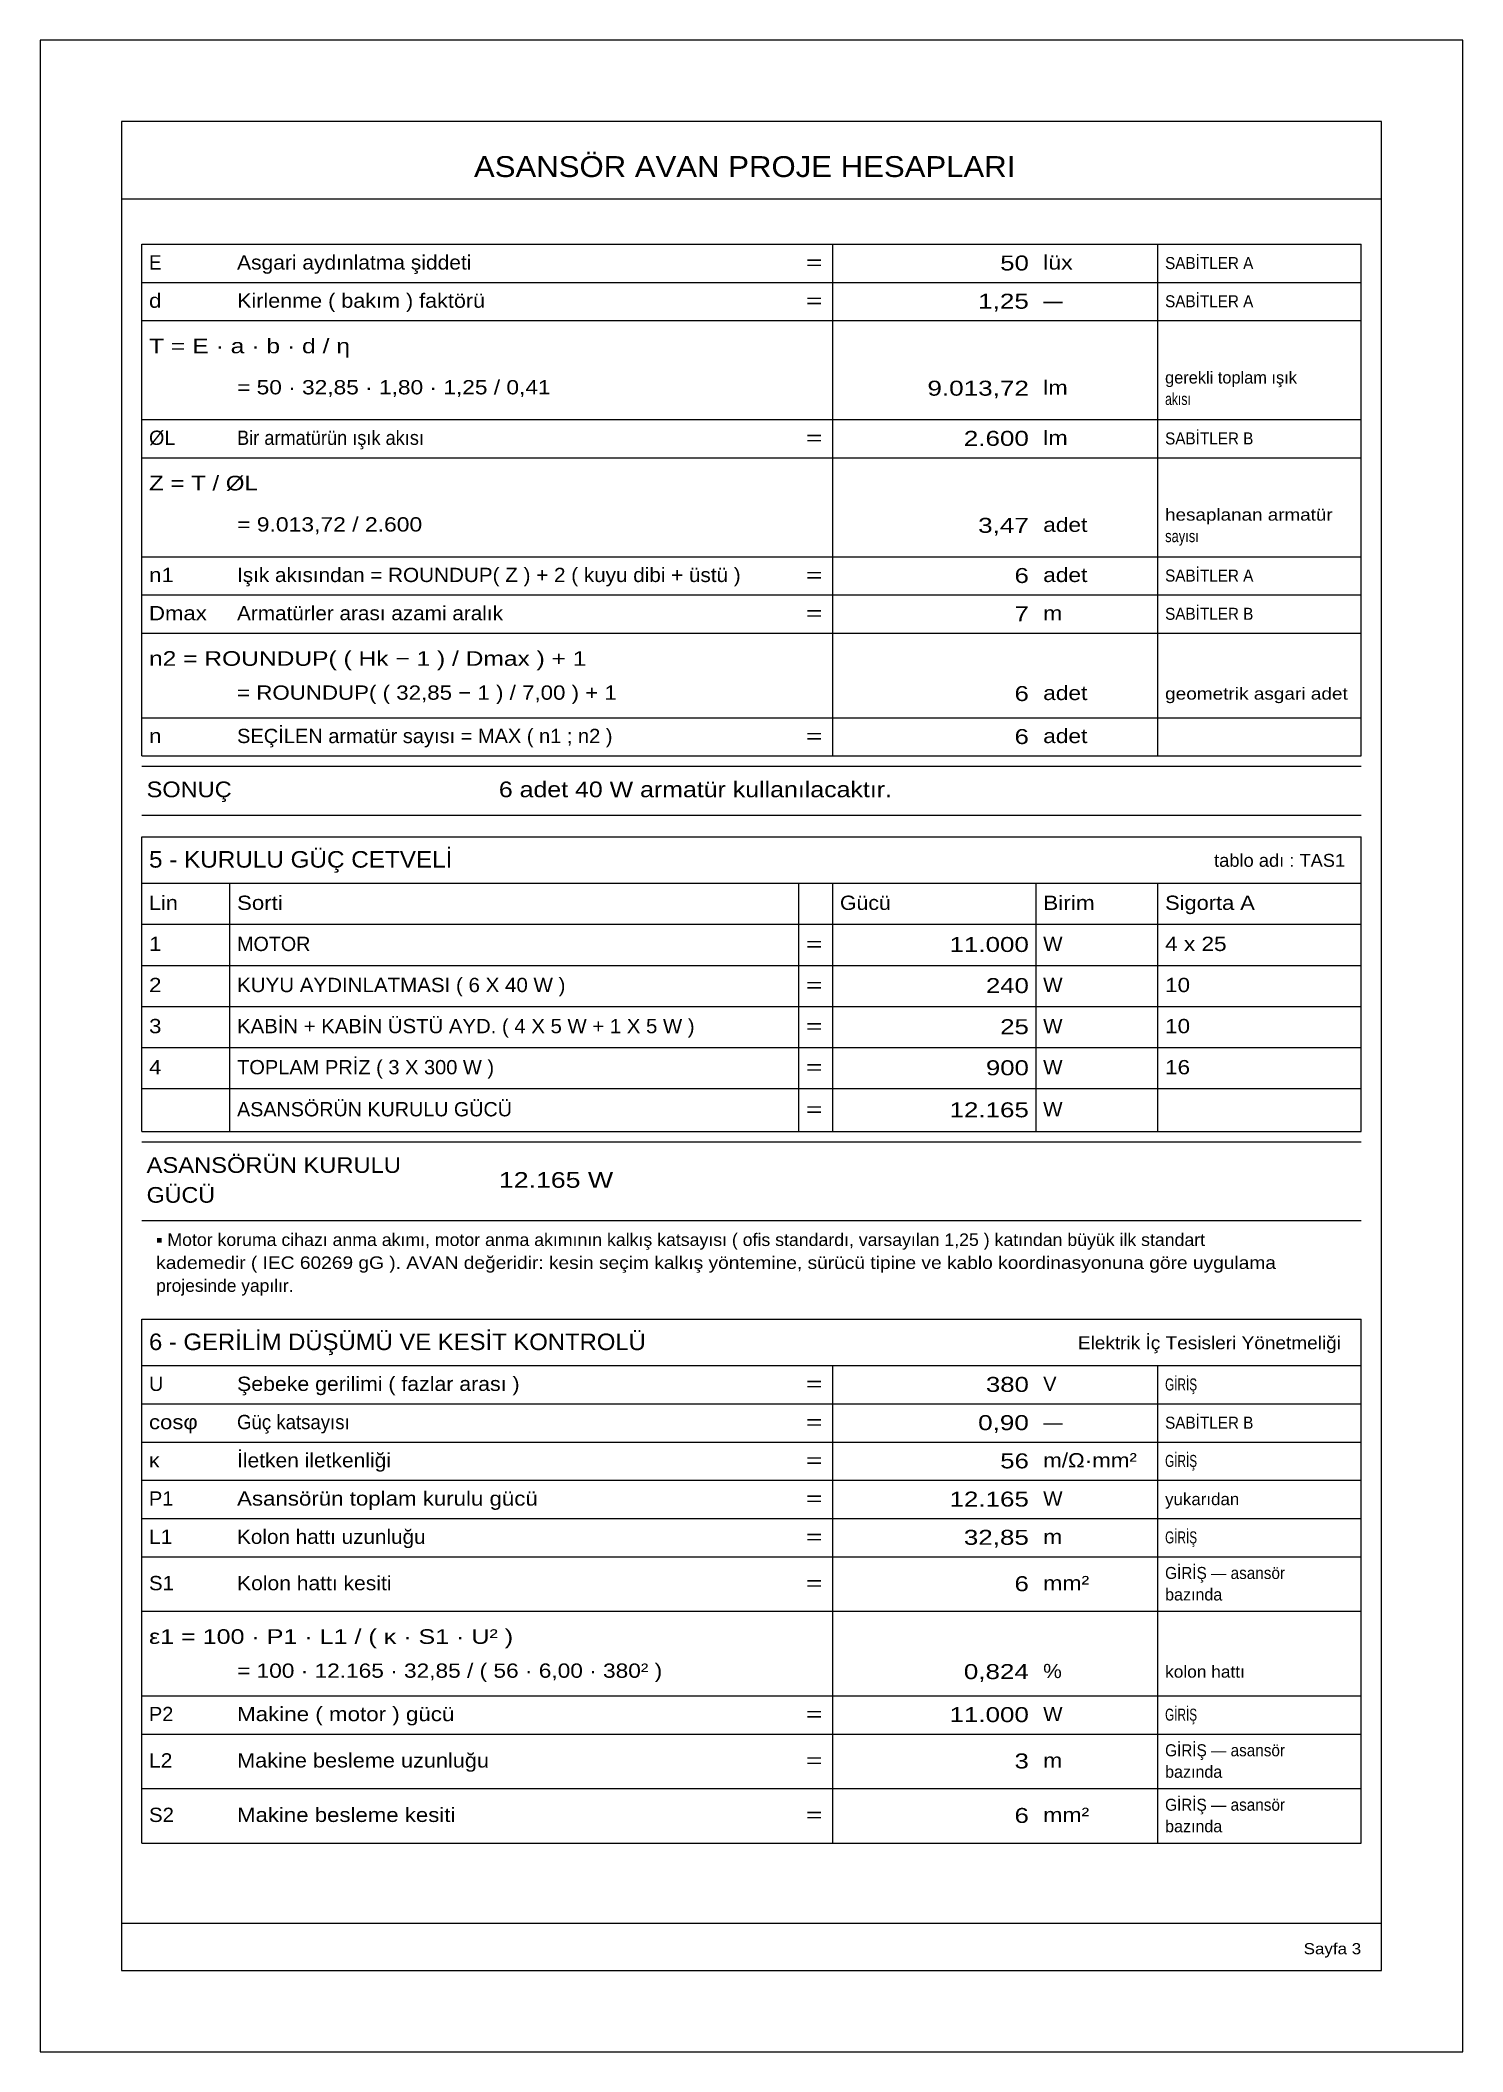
# Model space of a CAD drawing. Header units: millimetres. Extents: x 0 to 1750, y 0 to 297.
# Drawn here: x 880 to 1090, y 0 to 297 of the extents above; entities that cross this region are included whole.
import ezdxf

# ---------------------------------------------------------------- set-up
doc = ezdxf.new("R2010")
doc.units = ezdxf.units.MM
for name, color, linetype in [('AVAN-A4', 8, 'Continuous'), ('AVAN-CIZGI', 7, 'Continuous'), ('AVAN-YAZI', 7, 'Continuous')]:
    doc.layers.add(name, color=color, linetype=linetype)
doc.styles.add('AVAN', font='arial.ttf')
doc.styles.add('AVAN-KALIN', font='arial.ttf')

msp = doc.modelspace()

# ---------------------------------------------------------------- texts
at = {"layer": 'AVAN-YAZI'}
for s, height, style, width, p in [('ASANSÖR AVAN PROJE HESAPLARI', 3.086, 'AVAN-KALIN', 1.066, (944.0278, 276.8)), ('E', 2.109, 'AVAN', 0.9304, (896.0583, 263.1439)), ('Asgari aydınlatma şiddeti', 2.109, 'AVAN', 1.0511, (909.0583, 263.1439)), ('=', 2.109, 'AVAN', 1.4092, (993.0583, 263.1439)), ('50', 2.212, 'AVAN-KALIN', 1.2291, (1021.7197, 263.0028)), ('lüx', 2.109, 'AVAN', 1.1554, (1028.0583, 263.1439)), ('SABİTLER A', 1.775, 'AVAN', 0.909, (1046.0584, 263.2144)), ('d', 2.109, 'AVAN', 1.1213, (896.0583, 257.4994)), ('Kirlenme ( bakım ) faktörü', 2.109, 'AVAN', 1.0803, (909.0583, 257.4994)), ('=', 2.109, 'AVAN', 1.4092, (993.0583, 257.4994)), ('1,25', 2.212, 'AVAN-KALIN', 1.2453, (1018.4562, 257.3583)), ('SABİTLER A', 1.775, 'AVAN', 0.909, (1046.0584, 257.57)), ('—', 2.109, 'AVAN', 0.9822, (1028.0583, 257.4994)), ('T = E · a · b · d / η', 2.16, 'AVAN-KALIN', 1.2083, (896.0583, 250.779)), ('= 50 · 32,85 · 1,80 · 1,25 / 0,41', 2.109, 'AVAN', 1.1372, (909.0583, 244.7113)), ('9.013,72', 2.212, 'AVAN-KALIN', 1.2453, (1010.9708, 244.5172)), ('lm', 2.109, 'AVAN', 1.1655, (1028.0583, 244.6583)), ('gerekli toplam ışık', 1.775, 'AVAN', 0.9738, (1046.0584, 246.3164)), ('akısı', 1.775, 'AVAN', 0.7239, (1046.0584, 243.1414)), ('ØL', 2.109, 'AVAN', 0.9897, (896.0583, 237.25)), ('Bir armatürün ışık akısı', 2.109, 'AVAN', 0.9109, (909.0583, 237.25)), ('=', 2.109, 'AVAN', 1.4092, (993.0583, 237.25)), ('2.600', 2.212, 'AVAN-KALIN', 1.2417, (1016.3452, 237.1089)), ('lm', 2.109, 'AVAN', 1.1655, (1028.0583, 237.25)), ('SABİTLER B', 1.775, 'AVAN', 0.9093, (1046.0584, 237.3206)), ('Z = T / ØL', 2.16, 'AVAN-KALIN', 1.1761, (896.0583, 230.5296)), ('= 9.013,72 / 2.600', 2.109, 'AVAN', 1.1466, (909.0583, 224.4618)), ('3,47', 2.212, 'AVAN-KALIN', 1.2453, (1018.4562, 224.2678)), ('adet', 2.109, 'AVAN', 1.1381, (1028.0583, 224.4089)), ('hesaplanan armatür', 1.775, 'AVAN', 1.1215, (1046.0584, 226.0669)), ('sayısı', 1.775, 'AVAN', 0.7692, (1046.0584, 222.8919)), ('n1', 2.109, 'AVAN', 1.1217, (896.0583, 217.0006)), ('Işık akısından = ROUNDUP( Z ) + 2 ( kuyu dibi + üstü )', 2.109, 'AVAN', 1.0355, (909.0583, 217.0006)), ('=', 2.109, 'AVAN', 1.4092, (993.0583, 217.0006)), ('6', 2.212, 'AVAN-KALIN', 1.2291, (1023.8307, 216.8594)), ('adet', 2.109, 'AVAN', 1.1381, (1028.0583, 217.0006)), ('SABİTLER A', 1.775, 'AVAN', 0.909, (1046.0584, 217.0711)), ('Dmax', 2.109, 'AVAN', 1.1092, (896.0583, 211.3561)), ('Armatürler arası azami aralık', 2.109, 'AVAN', 1.038, (909.0583, 211.3561)), ('=', 2.109, 'AVAN', 1.4092, (993.0583, 211.3561)), ('7', 2.212, 'AVAN-KALIN', 1.2291, (1023.8307, 211.215)), ('m', 2.109, 'AVAN', 1.1486, (1028.0583, 211.3561)), ('SABİTLER B', 1.775, 'AVAN', 0.9093, (1046.0584, 211.4267)), ('n2 = ROUNDUP( ( Hk − 1 ) / Dmax ) + 1', 2.16, 'AVAN-KALIN', 1.2018, (896.0583, 204.6357)), ('= ROUNDUP( ( 32,85 − 1 ) / 7,00 ) + 1', 2.109, 'AVAN', 1.1172, (909.0583, 199.6263)), ('6', 2.212, 'AVAN-KALIN', 1.2291, (1023.8307, 199.4322)), ('adet', 2.109, 'AVAN', 1.1381, (1028.0583, 199.5733)), ('geometrik asgari adet', 1.775, 'AVAN', 1.131, (1046.0584, 199.6439)), ('n', 2.109, 'AVAN', 1.1196, (896.0583, 193.2233)), ('SEÇİLEN armatür sayısı = MAX ( n1 ; n2 )', 2.109, 'AVAN', 1.003, (909.0583, 193.2233)), ('=', 2.109, 'AVAN', 1.4092, (993.0583, 193.2233)), ('6', 2.212, 'AVAN-KALIN', 1.2291, (1023.8307, 193.0822)), ('adet', 2.109, 'AVAN', 1.1381, (1028.0583, 193.2233)), ('SONUÇ', 2.315, 'AVAN-KALIN', 1.0752, (895.7056, 185.2322)), ('6 adet 40 W armatür kullanılacaktır.', 2.315, 'AVAN-KALIN', 1.1369, (947.7056, 185.2322)), ('5 - KURULU GÜÇ CETVELİ', 2.443, 'AVAN-KALIN', 1.0497, (896.0583, 174.8356)), ('tablo adı : TAS1', 1.903, 'AVAN', 1.0152, (1053.2892, 174.959)), ('Lin', 2.109, 'AVAN', 1.0814, (896.0583, 168.5914)), ('Sorti', 2.109, 'AVAN', 1.1119, (909.0583, 168.5914)), ('Gücü', 2.109, 'AVAN', 1.0653, (998.0584, 168.5914)), ('Birim', 2.109, 'AVAN', 1.1331, (1028.0583, 168.5914)), ('Sigorta A', 2.109, 'AVAN', 1.093, (1046.0584, 168.5914)), ('1', 2.109, 'AVAN', 1.1239, (896.0583, 162.5236)), ('MOTOR', 2.109, 'AVAN', 0.9876, (909.0583, 162.5236)), ('=', 2.109, 'AVAN', 1.4092, (993.0583, 162.5236)), ('11.000', 2.212, 'AVAN-KALIN', 1.2394, (1014.2343, 162.3825)), ('W', 2.109, 'AVAN', 1.0287, (1028.0583, 162.5236)), ('4 x 25', 2.109, 'AVAN', 1.1308, (1046.0584, 162.5236)), ('2', 2.109, 'AVAN', 1.1239, (896.0583, 156.4559)), ('KUYU AYDINLATMASI ( 6 X 40 W )', 2.109, 'AVAN', 1.0282, (909.0583, 156.4559)), ('=', 2.109, 'AVAN', 1.4092, (993.0583, 156.4559)), ('240', 2.212, 'AVAN-KALIN', 1.2291, (1019.6087, 156.3147)), ('W', 2.109, 'AVAN', 1.0287, (1028.0583, 156.4559)), ('10', 2.109, 'AVAN', 1.1239, (1046.0584, 156.4559)), ('3', 2.109, 'AVAN', 1.1239, (896.0583, 150.3881)), ('KABİN + KABİN ÜSTÜ AYD. ( 4 X 5 W + 1 X 5 W )', 2.109, 'AVAN', 1.0187, (909.0583, 150.3881)), ('=', 2.109, 'AVAN', 1.4092, (993.0583, 150.3881)), ('25', 2.212, 'AVAN-KALIN', 1.2291, (1021.7197, 150.247)), ('W', 2.109, 'AVAN', 1.0287, (1028.0583, 150.3881)), ('10', 2.109, 'AVAN', 1.1239, (1046.0584, 150.3881)), ('4', 2.109, 'AVAN', 1.1239, (896.0583, 144.3203)), ('TOPLAM PRİZ ( 3 X 300 W )', 2.109, 'AVAN', 1.0033, (909.0583, 144.3203)), ('=', 2.109, 'AVAN', 1.4092, (993.0583, 144.3203)), ('900', 2.212, 'AVAN-KALIN', 1.2291, (1019.6087, 144.1792)), ('W', 2.109, 'AVAN', 1.0287, (1028.0583, 144.3203)), ('16', 2.109, 'AVAN', 1.1239, (1046.0584, 144.3203)), ('ASANSÖRÜN KURULU GÜCÜ', 2.109, 'AVAN', 0.9877, (909.0583, 138.1114)), ('=', 2.109, 'AVAN', 1.4092, (993.0583, 138.1114)), ('12.165', 2.212, 'AVAN-KALIN', 1.2394, (1014.2343, 137.9703)), ('W', 2.109, 'AVAN', 1.0287, (1028.0583, 138.1114)), ('ASANSÖRÜN KURULU', 2.315, 'AVAN-KALIN', 1.0825, (895.7056, 129.7675)), ('GÜCÜ', 2.315, 'AVAN-KALIN', 1.0605, (895.7056, 125.3578)), ('12.165 W', 2.315, 'AVAN-KALIN', 1.2185, (947.7056, 127.5626)), ('▪ Motor koruma cihazı anma akımı, motor anma akımının kalkış katsayısı ( ofis standardı, varsayılan 1,25 ) katından büyük ilk standart', 1.852, 'AVAN', 1.0099, (897.1167, 118.9719)), ('kademedir ( IEC 60269 gG ). AVAN değeridir: kesin seçim kalkış yöntemine, sürücü tipine ve kablo koordinasyonuna göre uygulama', 1.852, 'AVAN', 1.0928, (897.1167, 115.5853)), ('projesinde yapılır.', 1.852, 'AVAN', 0.9927, (897.1167, 112.1986)), ('6 - GERİLİM DÜŞÜMÜ VE KESİT KONTROLÜ', 2.443, 'AVAN-KALIN', 1.0315, (896.0583, 103.6011)), ('Elektrik İç Tesisleri Yönetmeliği', 1.903, 'AVAN', 1.0557, (1033.1862, 103.7246)), ('U', 2.109, 'AVAN', 0.9957, (896.0583, 97.5686)), ('Şebeke gerilimi ( fazlar arası )', 2.109, 'AVAN', 1.0658, (909.0583, 97.5686)), ('=', 2.109, 'AVAN', 1.4092, (993.0583, 97.5686)), ('380', 2.212, 'AVAN-KALIN', 1.2291, (1019.6087, 97.4275)), ('V', 2.109, 'AVAN', 1.0073, (1028.0583, 97.5686)), ('GİRİŞ', 1.775, 'AVAN', 0.6995, (1046.0584, 97.6392)), ('cosφ', 2.109, 'AVAN', 1.1076, (896.0583, 91.9242)), ('Güç katsayısı', 2.109, 'AVAN', 0.9316, (909.0583, 91.9242)), ('=', 2.109, 'AVAN', 1.4092, (993.0583, 91.9242)), ('0,90', 2.212, 'AVAN-KALIN', 1.2453, (1018.4562, 91.7831)), ('—', 2.109, 'AVAN', 0.9822, (1028.0583, 91.9242)), ('SABİTLER B', 1.775, 'AVAN', 0.9093, (1046.0584, 91.9947)), ('κ', 2.109, 'AVAN', 1.0544, (896.0583, 86.2797)), ('İletken iletkenliği', 2.109, 'AVAN', 1.0509, (909.0583, 86.2797)), ('=', 2.109, 'AVAN', 1.4092, (993.0583, 86.2797)), ('56', 2.212, 'AVAN-KALIN', 1.2291, (1021.7197, 86.1386)), ('m/Ω·mm²', 2.109, 'AVAN', 1.1207, (1028.0583, 86.2797)), ('GİRİŞ', 1.775, 'AVAN', 0.6995, (1046.0584, 86.3503)), ('P1', 2.109, 'AVAN', 0.9952, (896.0583, 80.6353)), ('Asansörün toplam kurulu gücü', 2.109, 'AVAN', 1.1157, (909.0583, 80.6353)), ('=', 2.109, 'AVAN', 1.4092, (993.0583, 80.6353)), ('12.165', 2.212, 'AVAN-KALIN', 1.2394, (1014.2343, 80.4942)), ('W', 2.109, 'AVAN', 1.0287, (1028.0583, 80.6353)), ('yukarıdan', 1.775, 'AVAN', 1.0051, (1046.0584, 80.7058)), ('Kolon hattı uzunluğu', 2.109, 'AVAN', 1.0359, (909.0583, 74.9908)), ('GİRİŞ', 1.775, 'AVAN', 0.6995, (1046.0584, 75.0614)), ('L1', 2.109, 'AVAN', 1.054, (896.0583, 74.9908)), ('=', 2.109, 'AVAN', 1.4092, (993.0583, 74.9908)), ('32,85', 2.212, 'AVAN-KALIN', 1.2417, (1016.3452, 74.8497)), ('m', 2.109, 'AVAN', 1.1486, (1028.0583, 74.9908)), ('GİRİŞ — asansör', 1.775, 'AVAN', 0.9113, (1046.0584, 69.805)), ('S1', 2.109, 'AVAN', 1.0207, (896.0583, 68.1469)), ('Kolon hattı kesiti', 2.109, 'AVAN', 1.0548, (909.0583, 68.1469)), ('=', 2.109, 'AVAN', 1.4092, (993.0583, 68.1469)), ('6', 2.212, 'AVAN-KALIN', 1.2291, (1023.8307, 68.0058)), ('mm²', 2.109, 'AVAN', 1.1542, (1028.0583, 68.1469)), ('bazında', 1.775, 'AVAN', 0.9556, (1046.0584, 66.63)), ('ε1 = 100 · P1 · L1 / ( κ · S1 · U² )', 2.16, 'AVAN-KALIN', 1.2259, (896.0583, 60.2271)), ('= 100 · 12.165 · 32,85 / ( 56 · 6,00 · 380² )', 2.109, 'AVAN', 1.1356, (909.0583, 55.2176)), ('0,824', 2.212, 'AVAN-KALIN', 1.2417, (1016.3452, 55.0236)), ('%', 2.109, 'AVAN', 1.0498, (1028.0583, 55.1647)), ('kolon hattı', 1.775, 'AVAN', 1.0292, (1046.0584, 55.2353)), ('P2', 2.109, 'AVAN', 0.9952, (896.0583, 48.8147)), ('Makine ( motor ) gücü', 2.109, 'AVAN', 1.1197, (909.0583, 48.8147)), ('11.000', 2.212, 'AVAN-KALIN', 1.2394, (1014.2343, 48.6736)), ('W', 2.109, 'AVAN', 1.0287, (1028.0583, 48.8147)), ('GİRİŞ', 1.775, 'AVAN', 0.6995, (1046.0584, 48.8853)), ('=', 2.109, 'AVAN', 1.4092, (993.0583, 48.8147)), ('GİRİŞ — asansör', 1.775, 'AVAN', 0.9113, (1046.0584, 43.6289)), ('L2', 2.109, 'AVAN', 1.054, (896.0583, 41.9708)), ('Makine besleme uzunluğu', 2.109, 'AVAN', 1.0865, (909.0583, 41.9708)), ('=', 2.109, 'AVAN', 1.4092, (993.0583, 41.9708)), ('3', 2.212, 'AVAN-KALIN', 1.2291, (1023.8307, 41.8297)), ('m', 2.109, 'AVAN', 1.1486, (1028.0583, 41.9708)), ('bazında', 1.775, 'AVAN', 0.9556, (1046.0584, 40.4539)), ('S2', 2.109, 'AVAN', 1.0207, (896.0583, 33.9275)), ('Makine besleme kesiti', 2.109, 'AVAN', 1.1118, (909.0583, 33.9275)), ('6', 2.212, 'AVAN-KALIN', 1.2291, (1023.8307, 33.7864)), ('mm²', 2.109, 'AVAN', 1.1542, (1028.0583, 33.9275)), ('GİRİŞ — asansör', 1.775, 'AVAN', 0.9113, (1046.0584, 35.5856)), ('=', 2.109, 'AVAN', 1.4092, (993.0583, 33.9275)), ('bazında', 1.775, 'AVAN', 0.9556, (1046.0584, 32.4106)), ('Sayfa 3', 1.646, 'AVAN', 1.0886, (1066.5146, 14.4))]:
    msp.add_text(s, height=height, dxfattribs=dict(at, style=style, width=width)).set_placement(p)

# ---------------------------------------------------------------- linework, layer by layer
at = {"layer": 'AVAN-A4'}
msp.add_lwpolyline([(880, 0), (1090, 0), (1090, 297), (880, 297)], close=True, dxfattribs=at)
at = {"layer": 'AVAN-CIZGI'}
for p, q in [((1078, 285), (892, 285)), ((892, 285), (892, 12)), ((1078, 12), (1078, 285)), ((892, 273.6), (1078, 273.6)), ((895, 196.9628), (895, 266.8833)), ((895, 266.8833), (1075, 266.8833)), ((997, 196.9628), (997, 266.8833)), ((1045, 196.9628), (1045, 266.8833)), ((1075, 196.9628), (1075, 266.8833)), ((895, 261.2389), (1075, 261.2389)), ((895, 255.5944), (1075, 255.5944)), ((895, 240.9894), (1075, 240.9894)), ((895, 235.345), (1075, 235.345)), ((895, 220.74), (1075, 220.74)), ((895, 215.0956), (1075, 215.0956)), ((895, 209.4511), (1075, 209.4511)), ((895, 196.9628), (1075, 196.9628)), ((895, 196.9628), (1075, 196.9628)), ((895, 196.9628), (1075, 196.9628)), ((895, 191.3183), (895, 196.9628)), ((997, 191.3183), (997, 196.9628)), ((1045, 191.3183), (1045, 196.9628)), ((1075, 191.3183), (1075, 196.9628)), ((895, 191.3183), (1075, 191.3183)), ((895, 191.3183), (1075, 191.3183)), ((895, 189.8183), (1075, 189.8183)), ((895, 182.5864), (1075, 182.5864)), ((895, 179.3864), (1075, 179.3864)), ((895, 172.5425), (895, 179.3864)), ((895, 179.3864), (1075, 179.3864)), ((1075, 172.5425), (1075, 179.3864)), ((895, 172.5425), (1075, 172.5425)), ((895, 172.5425), (1075, 172.5425)), ((895, 135.8536), (895, 172.5425)), ((908, 135.8536), (908, 172.5425)), ((992, 135.8536), (992, 172.5425)), ((997, 135.8536), (997, 172.5425)), ((1027, 135.8536), (1027, 172.5425)), ((1045, 135.8536), (1045, 172.5425)), ((1075, 135.8536), (1075, 172.5425)), ((895, 166.4747), (1075, 166.4747)), ((895, 160.407), (1075, 160.407)), ((895, 154.3392), (1075, 154.3392)), ((895, 148.2714), (1075, 148.2714)), ((895, 142.2036), (1075, 142.2036)), ((895, 135.8536), (1075, 135.8536)), ((895, 134.3536), (1075, 134.3536)), ((895, 122.712), (1075, 122.712)), ((895, 108.1519), (1075, 108.1519)), ((895, 101.308), (895, 108.1519)), ((895, 108.1519), (1075, 108.1519)), ((1075, 101.308), (1075, 108.1519)), ((895, 101.308), (1075, 101.308)), ((895, 101.308), (1075, 101.308)), ((895, 95.6636), (895, 101.308)), ((997, 95.6636), (997, 101.308)), ((1045, 95.6636), (1045, 101.308)), ((1075, 95.6636), (1075, 101.308)), ((895, 95.6636), (1075, 95.6636)), ((895, 95.6636), (1075, 95.6636)), ((895, 95.6636), (1075, 95.6636)), ((895, 30.8231), (895, 95.6636)), ((997, 30.8231), (997, 95.6636)), ((1045, 30.8231), (1045, 95.6636)), ((1075, 30.8231), (1075, 95.6636)), ((895, 90.0192), (1075, 90.0192)), ((895, 84.3747), (1075, 84.3747)), ((895, 78.7303), (1075, 78.7303)), ((895, 73.0858), (1075, 73.0858)), ((895, 65.0425), (1075, 65.0425)), ((895, 52.5542), (1075, 52.5542)), ((895, 46.9097), (1075, 46.9097)), ((895, 38.8664), (1075, 38.8664)), ((895, 30.8231), (1075, 30.8231)), ((892, 19), (1078, 19)), ((892, 12), (1078, 12))]:
    msp.add_line(p, q, dxfattribs=at)

msp.set_redraw_order([(e.dxf.handle, doc.entitydb.next_handle()) for e in msp.query("TEXT MTEXT ATTDEF DIMENSION ARC_DIMENSION")])  # texts and dimensions are drawn at this point

doc.saveas('drawing.dxf')
